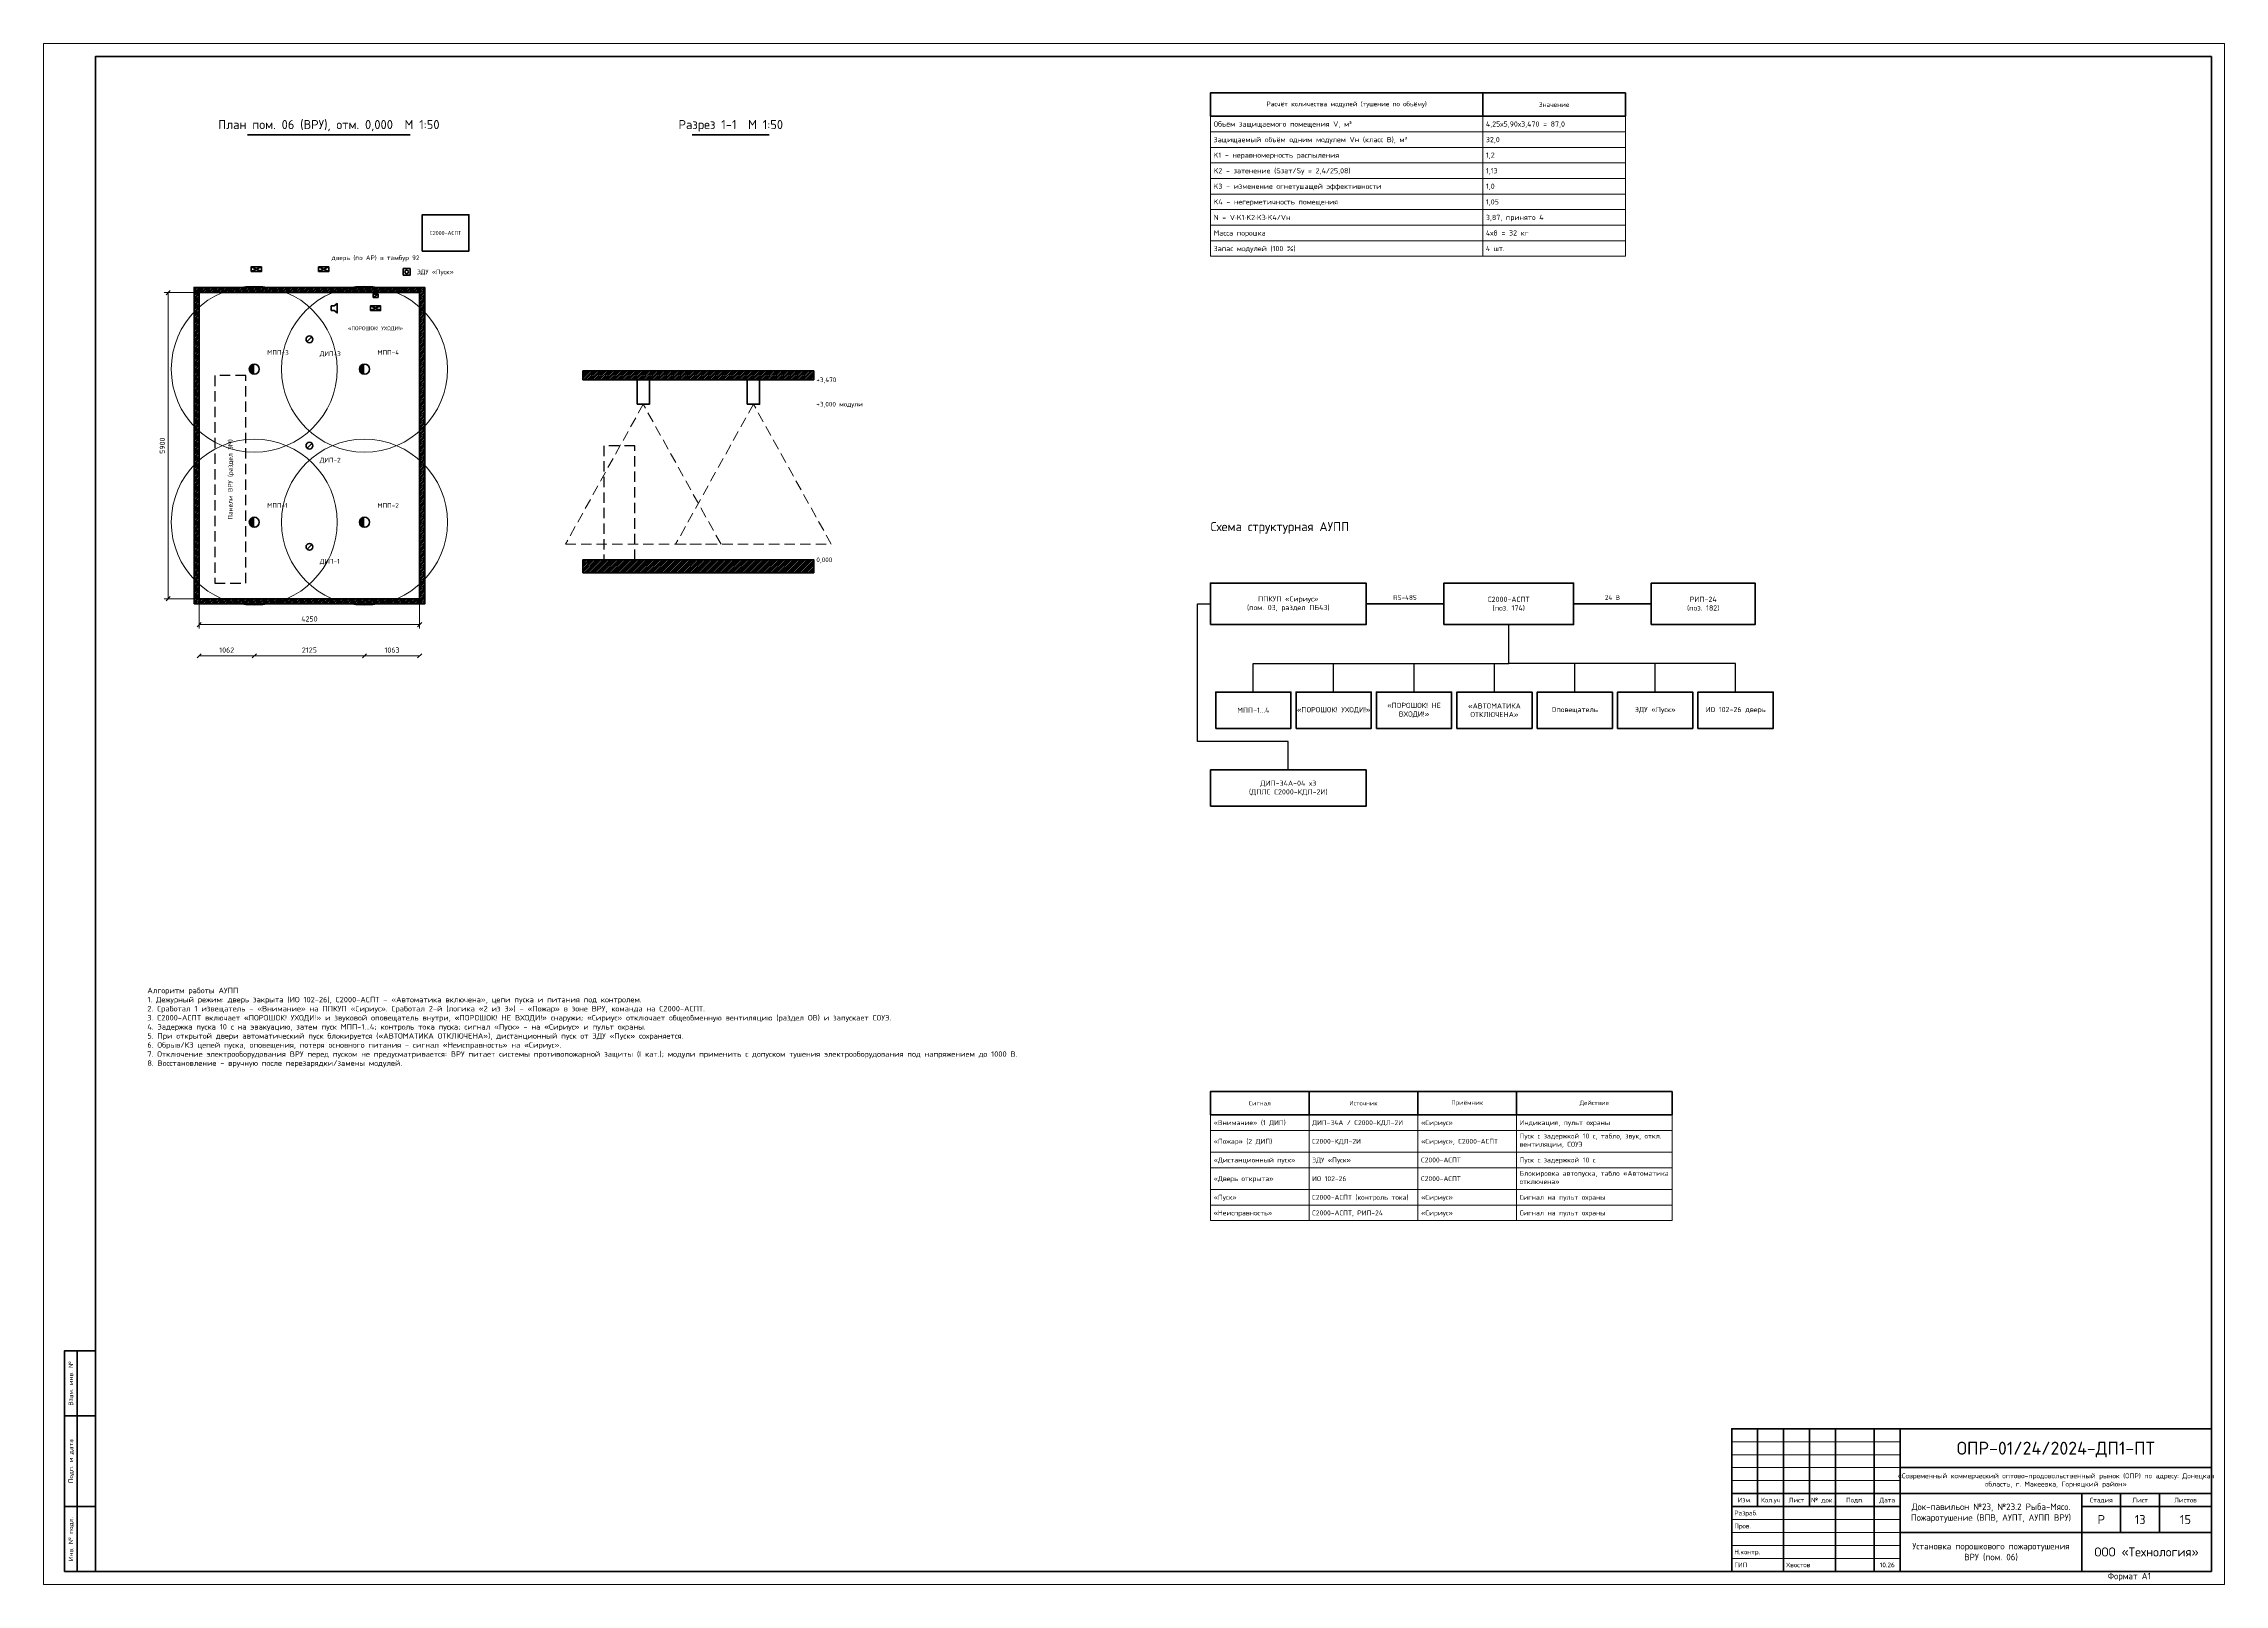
# Model space of a CAD drawing. Header units: millimetres. Extents: x 0 to 2118900, y -20000 to 84100.
# Drawn here: x 5400 to 6241, y -20000 to -19406 of the extents above; entities that cross this region are included whole.
import ezdxf
from ezdxf.enums import TextEntityAlignment as Align

# ---------------------------------------------------------------- set-up
doc = ezdxf.new("R2010")
doc.units = ezdxf.units.MM
doc.linetypes.add('ПТ_ШТРИХ', pattern=[6, 4, -2])
for name, color, linetype, lineweight in [('ПТ_АУПП', 4, 'Continuous', 35), ('ПТ_выноски', 7, 'Continuous', 13), ('ПТ_кабели', 5, 'Continuous', 25), ('ПТ_контур', 7, 'Continuous', 35), ('ПТ_оборудование', 7, 'Continuous', 35), ('ПТ_размеры', 7, 'Continuous', 13), ('ПТ_рамка', 7, 'Continuous', 50), ('ПТ_рамка_тонк', 7, 'Continuous', 18), ('ПТ_текст', 7, 'Continuous', 18), ('ПТ_штриховка', 8, 'Continuous', 9)]:
    doc.layers.add(name, color=color, linetype=linetype, lineweight=lineweight)
doc.styles.add('ПТ', font='isocpeur.ttf')
doc.styles.add('ПТ_загл', font='isocpeur.ttf')

# ---------------------------------------------------------------- blocks, each defined once
blk = doc.blocks.new('MODULE')
h = blk.add_hatch(color=7)
h.dxf.hatch_style = 1
h.paths.add_polyline_path([(0, 1.6, 1), (0, -1.6)])
blk.add_circle((0, 0), 1.6)
blk = doc.blocks.new('DETS')
blk.add_line((-0.9, -0.9), (0.9, 0.9))
blk.add_circle((0, 0), 1.3)
blk = doc.blocks.new('SIGN')
for p, q in [((-2.2, -1), (2.2, 1)), ((-2.2, 1), (2.2, -1))]:
    blk.add_line(p, q)
blk.add_lwpolyline([(-2.2, -1), (2.2, -1), (2.2, 1), (-2.2, 1)], close=True)
blk = doc.blocks.new('SIREN')
blk.add_lwpolyline([(-1.2, -1), (0, -1), (1.4, -2), (1.4, 2), (0, 1), (-1.2, 1)], close=True)
blk = doc.blocks.new('DOORC')
blk.add_line((-1.2, -0.8), (1.2, 0.8))
blk.add_lwpolyline([(-1.2, -0.8), (1.2, -0.8), (1.2, 0.8), (-1.2, 0.8)], close=True)
blk = doc.blocks.new('BTN')
blk.add_lwpolyline([(-1.3, -1.3), (1.3, -1.3), (1.3, 1.3), (-1.3, 1.3)], close=True)
blk.add_circle((0, 0), 0.7)

msp = doc.modelspace()

# ---------------------------------------------------------------- hatches: boundary and pattern name
at = {"layer": 'ПТ_штриховка'}
h = msp.add_hatch(dxfattribs=at)
h.set_pattern_fill('ANSI31', color=8, scale=0.15)
h.paths.add_polyline_path([(5458, -19622), (5460, -19622), (5460, -19500), (5458, -19500)])
h = msp.add_hatch(dxfattribs=at)
h.set_pattern_fill('ANSI31', color=8, scale=0.15)
h.paths.add_polyline_path([(5460, -19502), (5545, -19502), (5545, -19500), (5460, -19500)])
h = msp.add_hatch(color=7, dxfattribs=at)
h.dxf.hatch_style = 1
h.paths.add_polyline_path([(5518, -19502), (5538, -19502), (5538, -19500), (5518, -19500)])
h = msp.add_hatch(dxfattribs=at)
h.set_pattern_fill('ANSI31', color=8, scale=0.15)
h.paths.add_polyline_path([(5545, -19622), (5547, -19622), (5547, -19500), (5545, -19500)])
h = msp.add_hatch(dxfattribs=at)
h.set_pattern_fill('ANSI31', color=8, scale=0.15)
h.paths.add_polyline_path([(5608, -19535.6), (5697, -19535.6), (5697, -19532.2), (5608, -19532.2)])
h = msp.add_hatch(dxfattribs=at)
h.set_pattern_fill('ANSI31', color=8, scale=0.15)
h.paths.add_polyline_path([(5608, -19610), (5697, -19610), (5697, -19605), (5608, -19605)])
h = msp.add_hatch(dxfattribs=at)
h.set_pattern_fill('ANSI31', color=8, scale=0.15)
h.paths.add_polyline_path([(5460, -19622), (5545, -19622), (5545, -19620), (5460, -19620)])

# ---------------------------------------------------------------- linework, layer by layer
at = {"layer": 'ПТ_АУПП', "lineweight": 35}
for points in [[(5546, -19486), (5564, -19486), (5564, -19472), (5546, -19472)], [(5628.84, -19545), (5633.64, -19545), (5633.64, -19535.6), (5628.84, -19535.6)], [(5671.34, -19545), (5676.14, -19545), (5676.14, -19535.6), (5671.34, -19535.6)], [(5850, -19630), (5910, -19630), (5910, -19614), (5850, -19614)], [(5940, -19630), (5990, -19630), (5990, -19614), (5940, -19614)], [(6020, -19630), (6060, -19630), (6060, -19614), (6020, -19614)], [(5852, -19670), (5881, -19670), (5881, -19656), (5852, -19656)], [(5883, -19670), (5912, -19670), (5912, -19656), (5883, -19656)], [(5914, -19670), (5943, -19670), (5943, -19656), (5914, -19656)], [(5945, -19670), (5974, -19670), (5974, -19656), (5945, -19656)], [(5976, -19670), (6005, -19670), (6005, -19656), (5976, -19656)], [(6007, -19670), (6036, -19670), (6036, -19656), (6007, -19656)], [(6038, -19670), (6067, -19670), (6067, -19656), (6038, -19656)], [(5850, -19700), (5910, -19700), (5910, -19686), (5850, -19686)]]:
    msp.add_lwpolyline(points, close=True, dxfattribs=at)
at = {"layer": 'ПТ_выноски', "linetype": 'ПТ_ШТРИХ', "lineweight": 13}
for points in [[(5631.24, -19545), (5601.24, -19599), (5661.24, -19599)], [(5673.74, -19545), (5643.74, -19599), (5703.74, -19599)]]:
    msp.add_lwpolyline(points, close=True, dxfattribs=at)
at = {"layer": 'ПТ_выноски', "lineweight": 13}
for centre in [(5481.24, -19531.5), (5523.74, -19531.5), (5481.24, -19590.5), (5523.74, -19590.5)]:
    msp.add_circle(centre, 32, dxfattribs=at)
at = {"layer": 'ПТ_кабели', "lineweight": 25}
for p, q in [((5845, -19675), (5845, -19622)), ((5845, -19622), (5850, -19622)), ((5965, -19645), (5965, -19630)), ((5866.5, -19656), (5866.5, -19645)), ((5866.5, -19645), (5965, -19645)), ((5897.5, -19656), (5897.5, -19645)), ((5897.5, -19645), (5965, -19645)), ((5928.5, -19656), (5928.5, -19645)), ((5928.5, -19645), (5965, -19645)), ((5959.5, -19656), (5959.5, -19645)), ((5959.5, -19645), (5965, -19645)), ((5990.5, -19645), (5965, -19645)), ((6021.5, -19645), (5965, -19645)), ((6052.5, -19645), (5965, -19645)), ((5990.5, -19656), (5990.5, -19645)), ((6021.5, -19656), (6021.5, -19645)), ((6052.5, -19656), (6052.5, -19645)), ((5880, -19675), (5845, -19675)), ((5880, -19686), (5880, -19675))]:
    msp.add_line(p, q, dxfattribs=at)
at = {"layer": 'ПТ_кабели', "lineweight": 35}
for p, q in [((5910, -19622), (5940, -19622)), ((5990, -19622), (6020, -19622))]:
    msp.add_line(p, q, dxfattribs=at)
at = {"layer": 'ПТ_контур', "lineweight": 35}
for p, q in [((5478.65, -19441.2), (5541.35, -19441.2)), ((5650.15, -19441.2), (5679.85, -19441.2))]:
    msp.add_line(p, q, dxfattribs=at)
for points in [[(5458, -19622), (5460, -19622), (5460, -19500), (5458, -19500)], [(5460, -19502), (5545, -19502), (5545, -19500), (5460, -19500)], [(5518, -19502), (5538, -19502), (5538, -19500), (5518, -19500)], [(5545, -19622), (5547, -19622), (5547, -19500), (5545, -19500)], [(5608, -19535.6), (5697, -19535.6), (5697, -19532.2), (5608, -19532.2)], [(5608, -19610), (5697, -19610), (5697, -19605), (5608, -19605)], [(5460, -19622), (5545, -19622), (5545, -19620), (5460, -19620)]]:
    msp.add_lwpolyline(points, close=True, dxfattribs=at)
at = {"layer": 'ПТ_оборудование', "linetype": 'ПТ_ШТРИХ', "lineweight": 25}
for points in [[(5466, -19614), (5478, -19614), (5478, -19534), (5466, -19534)], [(5616, -19605), (5628, -19605), (5628, -19561), (5616, -19561)]]:
    msp.add_lwpolyline(points, close=True, dxfattribs=at)
at = {"layer": 'ПТ_размеры'}
for p, q in [((5460, -19502), (5446.5, -19502)), ((5448, -19620), (5448, -19502)), ((5460, -19620), (5446.5, -19620)), ((5460, -19620), (5460, -19631.5)), ((5545, -19620), (5545, -19631.5)), ((5460, -19630), (5545, -19630)), ((5460, -19642), (5481.24, -19642)), ((5481.24, -19642), (5523.74, -19642)), ((5523.74, -19642), (5545, -19642))]:
    msp.add_line(p, q, dxfattribs=at)
at = {"layer": 'ПТ_размеры', "lineweight": 25}
for p, q in [((5447.2, -19502.8), (5448.8, -19501.2)), ((5447.2, -19620.8), (5448.8, -19619.2)), ((5459.2, -19630.8), (5460.8, -19629.2)), ((5544.2, -19630.8), (5545.8, -19629.2)), ((5459.2, -19642.8), (5460.8, -19641.2)), ((5480.44, -19642.8), (5482.04, -19641.2)), ((5480.44, -19642.8), (5482.04, -19641.2)), ((5522.94, -19642.8), (5524.54, -19641.2)), ((5522.94, -19642.8), (5524.54, -19641.2)), ((5544.2, -19642.8), (5545.8, -19641.2))]:
    msp.add_line(p, q, dxfattribs=at)
at = {"layer": 'ПТ_рамка', "lineweight": 50}
for p, q in [((5413, -19935), (5413, -19910)), ((5413, -19970), (5413, -19935)), ((6061, -19970), (6061, -19940)), ((6071, -19970), (6071, -19940)), ((6081, -19970), (6081, -19940)), ((6091, -19970), (6091, -19940)), ((6106, -19970), (6106, -19940)), ((6051, -19965), (6116, -19965)), ((6116, -19965), (6236, -19965)), ((6201, -19980), (6201, -19965)), ((6216, -19980), (6216, -19965)), ((5413, -19995), (5413, -19970)), ((6051, -19970), (6116, -19970)), ((6071, -19995), (6071, -19970)), ((6091, -19995), (6091, -19970)), ((6106, -19995), (6106, -19970)), ((6186, -19970), (6236, -19970))]:
    msp.add_line(p, q, dxfattribs=at)
at = {"layer": 'ПТ_рамка', "lineweight": 70}
for p, q in [((6116, -19995), (6116, -19940)), ((6116, -19955), (6236, -19955)), ((6186, -19995), (6186, -19965)), ((6116, -19980), (6236, -19980))]:
    msp.add_line(p, q, dxfattribs=at)
at = {"layer": 'ПТ_рамка', "lineweight": 18}
for p, q in [((6051, -19945), (6116, -19945)), ((6051, -19950), (6116, -19950)), ((6051, -19955), (6116, -19955)), ((6051, -19960), (6116, -19960)), ((6051, -19975), (6116, -19975)), ((6051, -19980), (6116, -19980)), ((6051, -19985), (6116, -19985)), ((6051, -19990), (6116, -19990))]:
    msp.add_line(p, q, dxfattribs=at)
at = {"layer": 'ПТ_рамка', "lineweight": 70}
for points in [[(5420, -19995), (6236, -19995), (6236, -19411), (5420, -19411)], [(6051, -19995), (6236, -19995), (6236, -19940), (6051, -19940)]]:
    msp.add_lwpolyline(points, close=True, dxfattribs=at)
at = {"layer": 'ПТ_рамка', "lineweight": 50}
for points in [[(5408, -19935), (5420, -19935), (5420, -19910), (5408, -19910)], [(5408, -19970), (5420, -19970), (5420, -19935), (5408, -19935)], [(5408, -19995), (5420, -19995), (5420, -19970), (5408, -19970)]]:
    msp.add_lwpolyline(points, close=True, dxfattribs=at)
at = {"layer": 'ПТ_рамка_тонк', "lineweight": 35}
for p, q in [((5850, -19425), (5850, -19434)), ((5955, -19425), (5955, -19434)), ((6010, -19425), (6010, -19434)), ((5850, -19810), (5850, -19819)), ((5888, -19810), (5888, -19819)), ((5930, -19810), (5930, -19819)), ((5968, -19810), (5968, -19819)), ((6028, -19810), (6028, -19819))]:
    msp.add_line(p, q, dxfattribs=at)
at = {"layer": 'ПТ_рамка_тонк'}
for p, q in [((5850, -19434), (5850, -19440)), ((5955, -19434), (5955, -19440)), ((6010, -19434), (6010, -19440)), ((5850, -19440), (6010, -19440)), ((5850, -19440), (5850, -19446)), ((5955, -19440), (5955, -19446)), ((6010, -19440), (6010, -19446)), ((5850, -19446), (6010, -19446)), ((5850, -19446), (5850, -19452)), ((5850, -19452), (6010, -19452)), ((5850, -19452), (5850, -19458)), ((5955, -19446), (5955, -19452)), ((5955, -19452), (5955, -19458)), ((6010, -19446), (6010, -19452)), ((6010, -19452), (6010, -19458)), ((5850, -19458), (6010, -19458)), ((5850, -19458), (5850, -19464)), ((5955, -19458), (5955, -19464)), ((6010, -19458), (6010, -19464)), ((5850, -19464), (6010, -19464)), ((5850, -19464), (5850, -19470)), ((5955, -19464), (5955, -19470)), ((6010, -19464), (6010, -19470)), ((5850, -19470), (6010, -19470)), ((5850, -19470), (5850, -19476)), ((5850, -19476), (6010, -19476)), ((5850, -19476), (5850, -19482)), ((5955, -19470), (5955, -19476)), ((5955, -19476), (5955, -19482)), ((6010, -19470), (6010, -19476)), ((6010, -19476), (6010, -19482)), ((5850, -19482), (6010, -19482)), ((5850, -19482), (5850, -19488)), ((5955, -19482), (5955, -19488)), ((6010, -19482), (6010, -19488)), ((5850, -19488), (6010, -19488)), ((5850, -19819), (5850, -19825)), ((5888, -19819), (5888, -19825)), ((5930, -19819), (5930, -19825)), ((5968, -19819), (5968, -19825)), ((6028, -19819), (6028, -19825)), ((5850, -19825), (6028, -19825)), ((5850, -19825), (5850, -19833.39)), ((5888, -19825), (5888, -19833.39)), ((5930, -19825), (5930, -19833.39)), ((5968, -19825), (5968, -19833.39)), ((6028, -19825), (6028, -19833.39)), ((5850, -19833.39), (6028, -19833.39)), ((5850, -19833.39), (5850, -19839.39)), ((5888, -19833.39), (5888, -19839.39)), ((5930, -19833.39), (5930, -19839.39)), ((5968, -19833.39), (5968, -19839.39)), ((6028, -19833.39), (6028, -19839.39)), ((5850, -19839.39), (6028, -19839.39)), ((5850, -19839.39), (5850, -19847.78)), ((5888, -19839.39), (5888, -19847.78)), ((5930, -19839.39), (5930, -19847.78)), ((5968, -19839.39), (5968, -19847.78)), ((6028, -19839.39), (6028, -19847.78)), ((5850, -19847.78), (6028, -19847.78)), ((5850, -19847.78), (5850, -19853.78)), ((5850, -19853.78), (6028, -19853.78)), ((5850, -19853.78), (5850, -19859.78)), ((5888, -19847.78), (5888, -19853.78)), ((5888, -19853.78), (5888, -19859.78)), ((5930, -19847.78), (5930, -19853.78)), ((5930, -19853.78), (5930, -19859.78)), ((5968, -19847.78), (5968, -19853.78)), ((5968, -19853.78), (5968, -19859.78)), ((6028, -19847.78), (6028, -19853.78)), ((6028, -19853.78), (6028, -19859.78)), ((5850, -19859.78), (6028, -19859.78))]:
    msp.add_line(p, q, dxfattribs=at)
at = {"layer": 'ПТ_рамка_тонк', "lineweight": 13}
msp.add_lwpolyline([(5400, -20000), (6241, -20000), (6241, -19406), (5400, -19406)], close=True, dxfattribs=at)
at = {"layer": 'ПТ_рамка_тонк', "lineweight": 35}
for points in [[(5850, -19434), (6010, -19434), (6010, -19425), (5850, -19425)], [(5850, -19819), (6028, -19819), (6028, -19810), (5850, -19810)]]:
    msp.add_lwpolyline(points, close=True, dxfattribs=at)

# ---------------------------------------------------------------- block references
at = {"layer": 'ПТ_АУПП'}
for name, p, xscale, yscale in [('SIGN', (5482, -19493), 0.9, 0.9), ('SIGN', (5508, -19493), 0.9, 0.9), ('DOORC', (5528, -19503.2), 0.8, 0.8), ('SIREN', (5512, -19508), 0.9, 0.9), ('SIGN', (5528, -19508), 0.9, 0.9), ('MODULE', (5481.24, -19531.5), 1.2, 1.2), ('MODULE', (5523.74, -19531.5), 1.2, 1.2), ('MODULE', (5481.24, -19590.5), 1.2, 1.2), ('MODULE', (5523.74, -19590.5), 1.2, 1.2)]:
    msp.add_blockref(name, p, dxfattribs=dict(at, xscale=xscale, yscale=yscale))
for name, p in [('BTN', (5540, -19494)), ('DETS', (5502.5, -19520)), ('DETS', (5502.5, -19561)), ('DETS', (5502.5, -19600))]:
    msp.add_blockref(name, p, dxfattribs=at)

# ---------------------------------------------------------------- texts
at = {"layer": 'ПТ_текст'}
for s, height, style, p in [('План пом. 06 (ВРУ), отм. 0,000  М 1:50', 3.5, 'ПТ_загл', (5510, -19440)), ('Разрез 1-1  М 1:50', 3.5, 'ПТ_загл', (5665, -19440)), ('дверь (по АР) в тамбур 92', 1.8, 'ПТ', (5528, -19490)), ('RS-485', 1.8, 'ПТ', (5925, -19621)), ('24 В', 1.8, 'ПТ', (6005, -19621)), ('4250', 2, 'ПТ', (5502.5, -19629.4)), ('1062', 2, 'ПТ', (5470.62, -19641.4)), ('2125', 2, 'ПТ', (5502.49, -19641.4)), ('1063', 2, 'ПТ', (5534.37, -19641.4))]:
    msp.add_text(s, height=height, dxfattribs=dict(at, style=style)).set_placement(p, align=Align.BOTTOM_CENTER)
at = {"layer": 'ПТ_текст', "style": 'ПТ'}
for s, height, p in [('Объём защищаемого помещения V, м³', 2, (5851.2, -19437)), ('Защищаемый объём одним модулем Vн (класс В), м³', 2, (5851.2, -19443)), ('4,25х5,90х3,470 = 87,0', 2, (5956.2, -19437)), ('32,0', 2, (5956.2, -19443)), ('K1 - неравномерность распыления', 2, (5851.2, -19449)), ('1,2', 2, (5956.2, -19449)), ('K2 - затенение (Sзат/Sу = 2,4/25,08)', 2, (5851.2, -19455)), ('K3 - изменение огнетушащей эффективности', 2, (5851.2, -19461)), ('1,13', 2, (5956.2, -19455)), ('1,0', 2, (5956.2, -19461)), ('K4 - негерметичность помещения', 2, (5851.2, -19467)), ('1,05', 2, (5956.2, -19467)), ('N = V·K1·K2·K3·K4/Vн', 2, (5851.2, -19473)), ('3,87, принято 4', 2, (5956.2, -19473)), ('Запас модулей (100 %)', 2, (5851.2, -19485)), ('Масса порошка', 2, (5851.2, -19479)), ('4х8 = 32 кг', 2, (5956.2, -19479)), ('4 шт.', 2, (5956.2, -19485)), ('ЭДУ «Пуск»', 1.8, (5544, -19494)), ('+3,470', 1.8, (5698, -19535.6)), ('+3,000 модули', 1.8, (5698, -19545)), ('0,000', 1.8, (5698, -19605)), ('«Внимание» (1 ДИП)', 1.9, (5851.2, -19822)), ('ДИП-34А / С2000-КДЛ-2И', 1.9, (5889.2, -19822)), ('«Сириус»', 1.9, (5931.2, -19822)), ('Индикация, пульт охраны', 1.9, (5969.2, -19822)), ('«Пожар» (2 ДИП)', 1.9, (5851.2, -19829.19)), ('С2000-КДЛ-2И', 1.9, (5889.2, -19829.19)), ('«Сириус», С2000-АСПТ', 1.9, (5931.2, -19829.19)), ('«Дистанционный пуск»', 1.9, (5851.2, -19836.39)), ('ЭДУ «Пуск»', 1.9, (5889.2, -19836.39)), ('С2000-АСПТ', 1.9, (5931.2, -19836.39)), ('Пуск с задержкой 10 с', 1.9, (5969.2, -19836.39)), ('«Дверь открыта»', 1.9, (5851.2, -19843.58)), ('ИО 102-26', 1.9, (5889.2, -19843.58)), ('С2000-АСПТ', 1.9, (5931.2, -19843.58)), ('«Пуск»', 1.9, (5851.2, -19850.78)), ('«Неисправность»', 1.9, (5851.2, -19856.78)), ('С2000-АСПТ (контроль тока)', 1.9, (5889.2, -19850.78)), ('С2000-АСПТ, РИП-24', 1.9, (5889.2, -19856.78)), ('«Сириус»', 1.9, (5931.2, -19850.78)), ('«Сириус»', 1.9, (5931.2, -19856.78)), ('Сигнал на пульт охраны', 1.9, (5969.2, -19850.78)), ('Сигнал на пульт охраны', 1.9, (5969.2, -19856.78)), ('Разраб.', 1.8, (6052, -19972.5)), ('Пров.', 1.8, (6052, -19977.5)), ('Н.контр.', 1.8, (6052, -19987.5)), ('ГИП', 1.8, (6052, -19992.5)), ('Хвостов', 1.8, (6072, -19992.5))]:
    msp.add_text(s, height=height, dxfattribs=at).set_placement(p, align=Align.MIDDLE_LEFT)
at = {"layer": 'ПТ_текст'}
for s, height, style, p in [('С2000-АСПТ', 1.5, 'ПТ', (5555, -19479)), ('ОПР-01/24/2024-ДП1-ПТ', 5, 'ПТ_загл', (6176, -19947.5)), ('Изм.', 1.8, 'ПТ', (6056, -19967.5)), ('Кол.уч', 1.8, 'ПТ', (6066, -19967.5)), ('Лист', 1.8, 'ПТ', (6076, -19967.5)), ('№ док.', 1.8, 'ПТ', (6086, -19967.5)), ('Подп.', 1.8, 'ПТ', (6098.5, -19967.5)), ('Дата', 1.8, 'ПТ', (6111, -19967.5)), ('Стадия', 1.8, 'ПТ', (6193.5, -19967.5)), ('Р', 3.5, 'ПТ', (6193.5, -19975)), ('Лист', 1.8, 'ПТ', (6208.5, -19967.5)), ('13', 3.5, 'ПТ', (6208.5, -19975)), ('Листов', 1.8, 'ПТ', (6226, -19967.5)), ('15', 3.5, 'ПТ', (6226, -19975)), ('ООО «Технология»', 3.5, 'ПТ', (6211, -19987.5)), ('10.26', 1.8, 'ПТ', (6111, -19992.5))]:
    msp.add_text(s, height=height, dxfattribs=dict(at, style=style)).set_placement(p, align=Align.MIDDLE_CENTER)
at = {"layer": 'ПТ_текст', "style": 'ПТ'}
msp.add_text('«ПОРОШОК! УХОДИ!»', height=1.5, dxfattribs=at).set_placement((5528, -19515), align=Align.TOP_CENTER)
at = {"layer": 'ПТ_текст'}
for s, height, style, p in [('МПП-3', 1.8, 'ПТ', (5486.24, -19526.5)), ('ДИП-3', 1.8, 'ПТ', (5506.5, -19527)), ('МПП-4', 1.8, 'ПТ', (5528.74, -19526.5)), ('ДИП-2', 1.8, 'ПТ', (5506.5, -19568)), ('МПП-1', 1.8, 'ПТ', (5486.24, -19585.5)), ('МПП-2', 1.8, 'ПТ', (5528.74, -19585.5)), ('Схема структурная АУПП', 3.5, 'ПТ_загл', (5850, -19595)), ('ДИП-1', 1.8, 'ПТ', (5506.5, -19607)), ('Формат A1', 2.5, 'ПТ', (6196, -19998.8))]:
    msp.add_text(s, height=height, dxfattribs=dict(at, style=style)).set_placement(p, align=Align.BOTTOM_LEFT)
at = {"layer": 'ПТ_текст', "style": 'ПТ'}
msp.add_text('5900', height=2, rotation=90, dxfattribs=at).set_placement((5447.4, -19561), align=Align.BOTTOM_CENTER)
for s, p in [('Панели ВРУ (раздел ЭМ)', (5472, -19574)), ('Взам. инв. №', (5410.5, -19922.5)), ('Подп. и дата', (5410.5, -19952.5)), ('Инв. № подл.', (5410.5, -19982.5))]:
    msp.add_text(s, height=1.8, rotation=90, dxfattribs=at).set_placement(p, align=Align.MIDDLE_CENTER)
for s, insert, char_height, width, attachment_point in [('Расчёт количества модулей (тушение по объёму)', (5902.5, -19429.5), 1.8, 103.5, 5), ('Значение', (5982.5, -19429.5), 1.8, 53.5, 5), ('ППКУП «Сириус» \\P(пом. 03, раздел ПБ43)', (5880, -19622), 2, 58, 5), ('С2000-АСПТ \\P(поз. 174)', (5965, -19622), 2, 48, 5), ('РИП-24 \\P(поз. 182)', (6040, -19622), 2, 38, 5), ('МПП-1...4', (5866.5, -19663), 2, 27, 5), ('«ПОРОШОК! УХОДИ!»', (5897.5, -19663), 2, 27, 5), ('«ПОРОШОК! НЕ ВХОДИ!»', (5928.5, -19663), 2, 27, 5), ('«АВТОМАТИКА ОТКЛЮЧЕНА»', (5959.5, -19663), 2, 27, 5), ('Оповещатель', (5990.5, -19663), 2, 27, 5), ('ЭДУ «Пуск»', (6021.5, -19663), 2, 27, 5), ('ИО 102-26 дверь', (6052.5, -19663), 2, 27, 5), ('ДИП-34А-04 х3 \\P(ДПЛС С2000-КДЛ-2И)', (5880, -19693), 2, 58, 5), ('Алгоритм работы АУПП \\P1. Дежурный режим: дверь закрыта (ИО 102-26), С2000-АСПТ - «Автоматика включена», цепи пуска и питания под контролем. \\P2. Сработал 1 извещатель - «Внимание» на ППКУП «Сириус». Сработал 2-й (логика «2 из 3») - «Пожар» в зоне ВРУ, команда на С2000-АСПТ. \\P3. С2000-АСПТ включает «ПОРОШОК! УХОДИ!» и звуковой оповещатель внутри, «ПОРОШОК! НЕ ВХОДИ!» снаружи; «Сириус» отключает общеобменную вентиляцию (раздел ОВ) и запускает СОУЭ. \\P4. Задержка пуска 10 с на эвакуацию, затем пуск МПП-1...4; контроль тока пуска; сигнал «Пуск» - на «Сириус» и пульт охраны. \\P5. При открытой двери автоматический пуск блокируется («АВТОМАТИКА ОТКЛЮЧЕНА»), дистанционный пуск от ЭДУ «Пуск» сохраняется. \\P6. Обрыв/КЗ цепей пуска, оповещения, потеря основного питания - сигнал «Неисправность» на «Сириус». \\P7. Отключение электрооборудования ВРУ перед пуском не предусматривается: ВРУ питает системы противопожарной защиты (I кат.); модули применить с допуском тушения электрооборудования под напряжением до 1000 В. \\P8. Восстановление - вручную после перезарядки/замены модулей.', (5440, -19770), 2.1, 395, 1), ('Сигнал', (5869, -19814.5), 1.71, 36.5, 5), ('Источник', (5909, -19814.5), 1.71, 40.5, 5), ('Приёмник', (5949, -19814.5), 1.71, 36.5, 5), ('Действие', (5998, -19814.5), 1.71, 58.5, 5), ('Пуск с задержкой 10 с, табло, звук, откл. вентиляции, СОУЭ', (5969.2, -19826.2), 1.9, 57.6, 1), ('Блокировка автопуска, табло «Автоматика отключена»', (5969.2, -19840.59), 1.9, 57.6, 1), ('«Современный коммерческий оптово-продовольственный рынок (ОПР) по адресу: Донецкая область, г. Макеевка, Горняцкий район»', (6176, -19960), 1.9, 116, 5), ('Док-павильон №23, №23.2 Рыба-Мясо. Пожаротушение (ВПВ, АУПТ, АУПП ВРУ)', (6151, -19972.5), 2.5, 66, 5), ('Установка порошкового пожаротушения ВРУ (пом. 06)', (6151, -19987.5), 2.5, 66, 5)]:
    msp.add_mtext(s, dxfattribs=dict(at, insert=insert, char_height=char_height, width=width, attachment_point=attachment_point))

doc.saveas('drawing.dxf')
